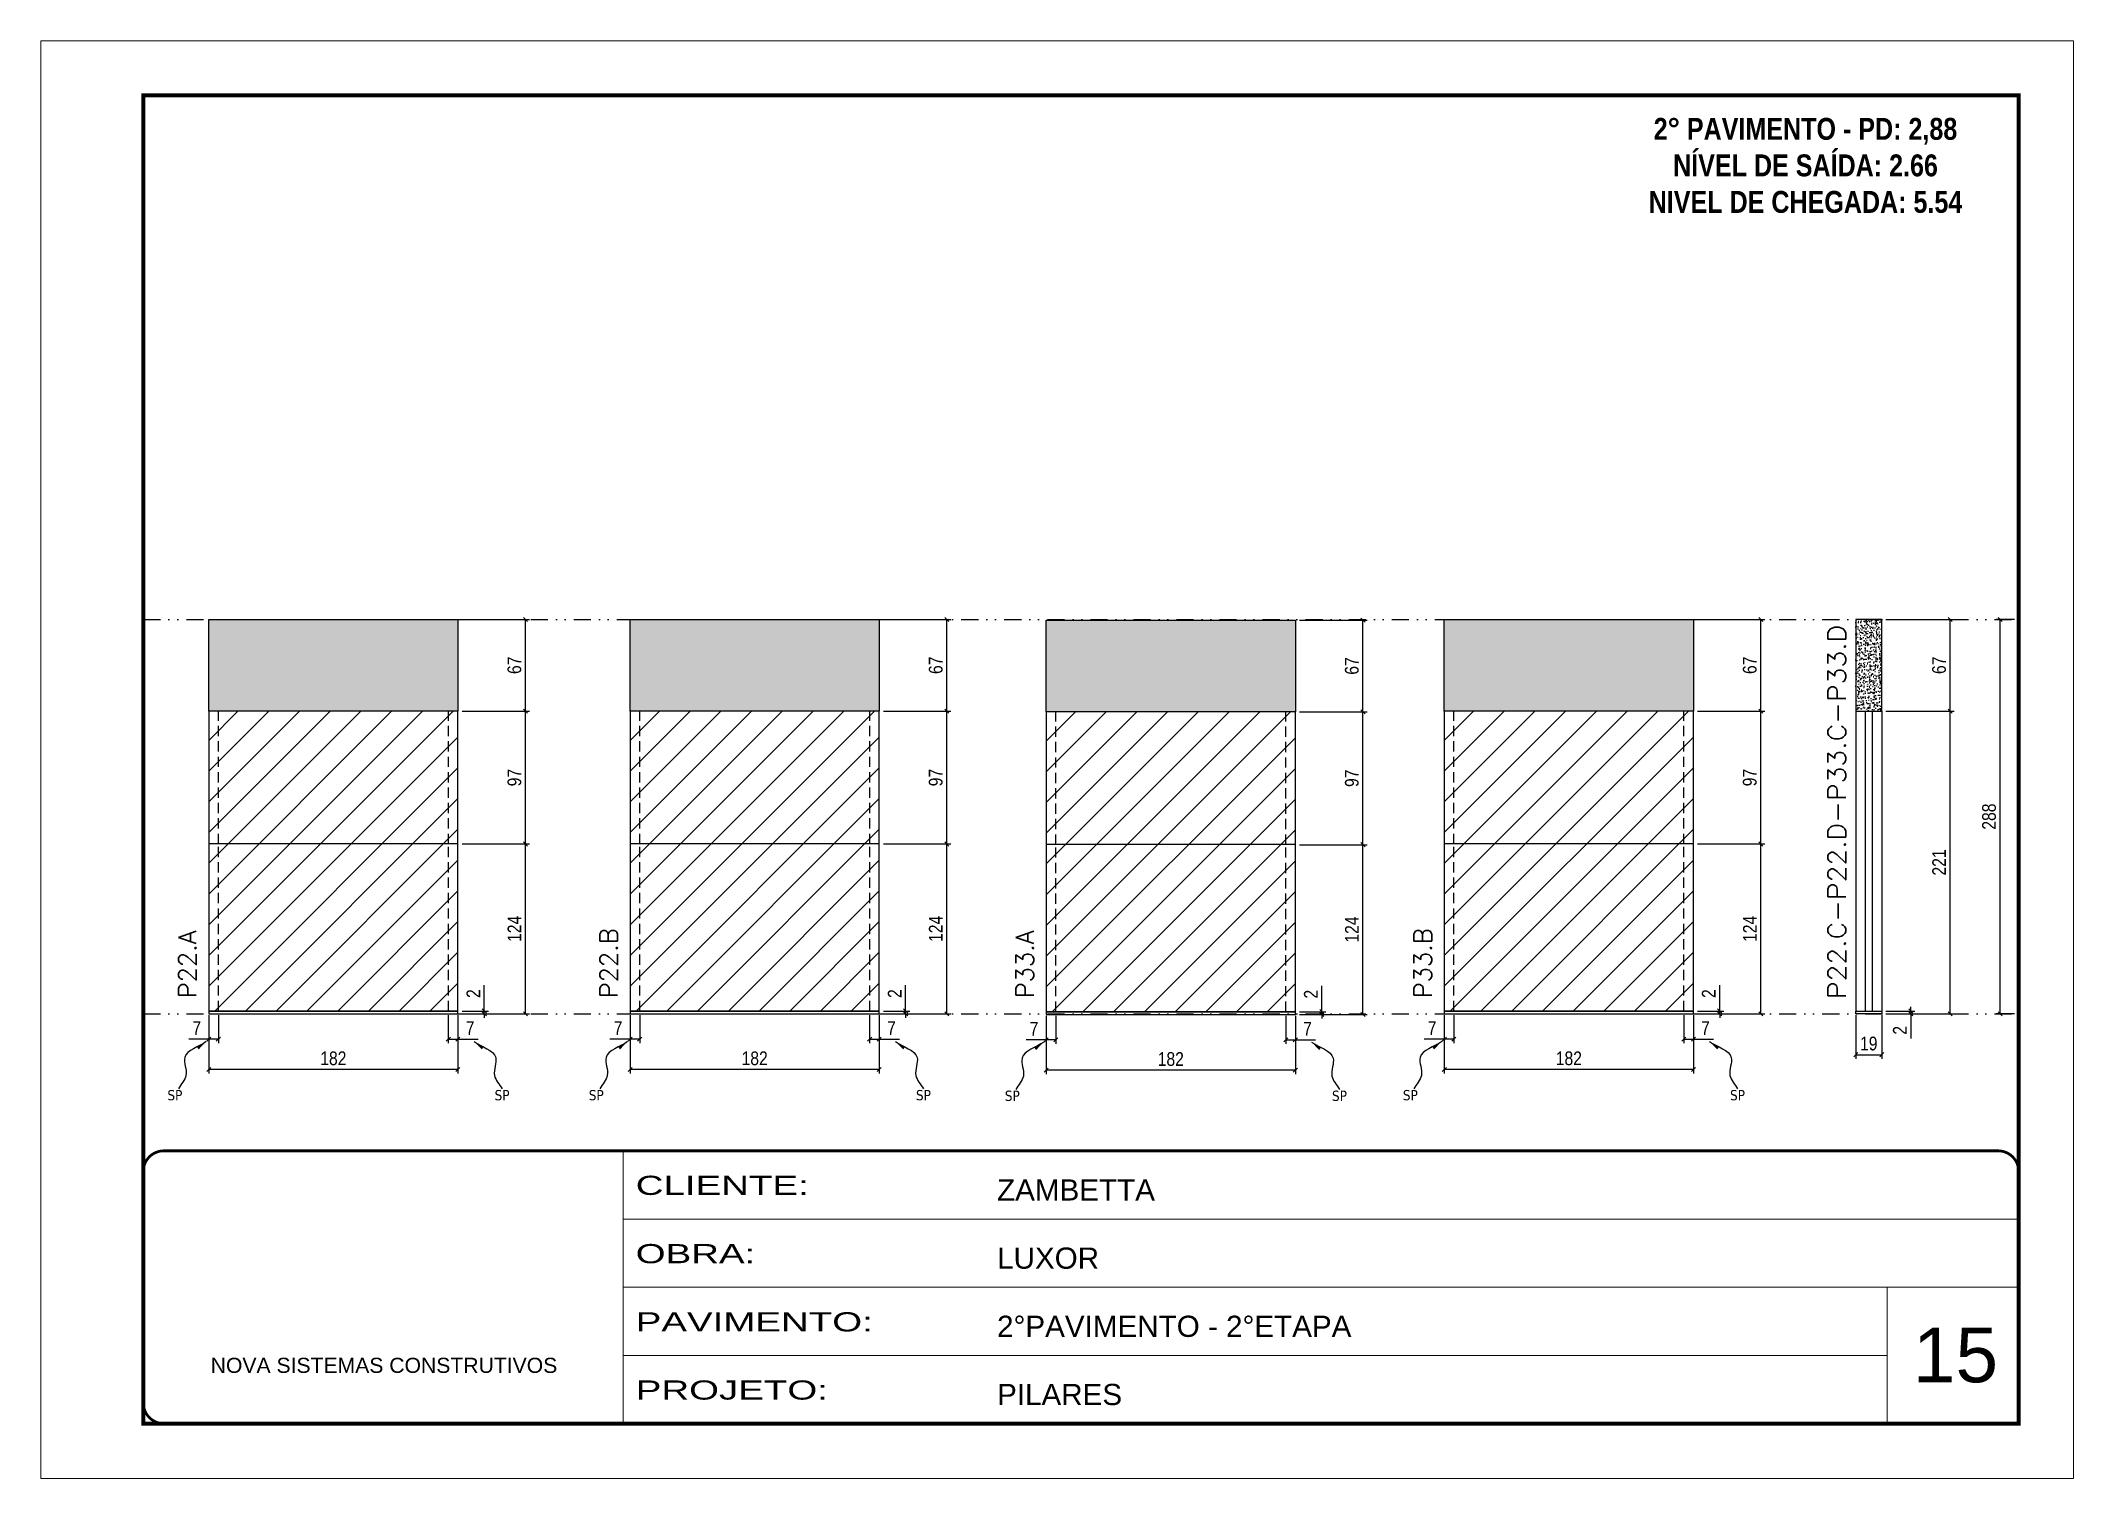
# Model space of a CAD drawing. Extents: x 14400 to 20667, y -21631 to 6985.
# Drawn here: x 17597 to 19082, y 2489 to 3539 of the extents above; entities that cross this region are included whole.
import ezdxf

# ---------------------------------------------------------------- set-up
doc = ezdxf.new("R2010")
doc.units = 0
for name, pattern in [('CONTINUO', [0]), ('DASHED', [0.75, 0.5, -0.25]), ('DIVIDE2', [0.625, 0.25, -0.125, 0, -0.125, 0, -0.125]), ('HIDDEN', [0.375, 0.25, -0.125])]:
    doc.linetypes.add(name, pattern=pattern)
for name, color, linetype, lineweight in [('CARIMBO', 255, 'Continuous', 9), ('Folhas', 255, 'Continuous', 9), ('Hachura', 251, 'Continuous', 9), ('SARRAFO DE PRESSAO', 251, 'DASHED', 9), ('Texto Seção', 7, 'Continuous', 15)]:
    doc.layers.add(name, color=color, linetype=linetype, lineweight=lineweight)
for name, color, linetype in [('COTA', 241, 'Continuous'), ('NOMENCLATURA', 7, 'Continuous'), ('Nível', 160, 'Continuous'), ('Painéis', 200, 'Continuous'), ('SARR_2.2x7', 40, 'Continuous'), ('texto', 7, 'Continuous')]:
    doc.layers.add(name, color=color, linetype=linetype)
doc.styles.add('ARIAL', font='arial.ttf')
doc.styles.add('COTA TECNICA', font='techl___.ttf', dxfattribs={"height": 10})
doc.styles.add('COTA TECNICA-50', font='techl___.ttf', dxfattribs={"height": 10})
doc.styles.add('REGUA-120', font='ROMANS.shx', dxfattribs={"height": 15})
doc.styles.add('ROMANC', font='techb___.ttf', dxfattribs={"height": 2.5})
doc.styles.get("Standard").update_dxf_attribs({"font": 'arial.ttf'})
doc.styles.add('Tecnologia', font='')
doc.styles.get('Tecnologia').set_extended_font_data('Forgotten Futurist')
doc.dimstyles.new('COTA PAINEL-50', dxfattribs={"dimtxt": 10, "dimasz": 3, "dimexe": 3, "dimexo": 3, "dimgap": 3, "dimtad": 1, "dimdec": 1, "dimzin": 12, "dimdsep": 46, "dimtxsty": 'COTA TECNICA-50', "dimblk1": 'OBLIQUE', "dimblk2": 'OBLIQUE', "dimsah": 1, "dimcen": 0.9, "dimclrd": 4, "dimclre": 4, "dimclrt": 240, "dimadec": 1, "dimazin": 3, "dimtfac": 1, "dimtdec": 1, "dimtmove": 0, "dimatfit": 3, "dimfxl": 1, "dimtolj": 1, "dimtzin": 12, "dimarcsym": 0})
doc.dimstyles.new('PAINEL', dxfattribs={"dimtxt": 10, "dimasz": 3, "dimexe": 3, "dimexo": 3, "dimgap": 3, "dimtad": 1, "dimdec": 1, "dimzin": 12, "dimdsep": 46, "dimtxsty": 'COTA TECNICA', "dimblk1": 'OBLIQUE', "dimblk2": 'OBLIQUE', "dimsah": 1, "dimcen": 0.9, "dimclrd": 4, "dimclre": 4, "dimclrt": 240, "dimadec": 1, "dimazin": 3, "dimtfac": 1, "dimtdec": 1, "dimtmove": 0, "dimatfit": 3, "dimfxl": 1, "dimtolj": 1, "dimtzin": 12, "dimarcsym": 0})
doc.dimstyles.get("Standard").update_dxf_attribs({"dimtxt": 0.18, "dimasz": 0.18, "dimexe": 0.18, "dimexo": 0.0625, "dimgap": 0.09, "dimtad": 0, "dimtih": 1, "dimtoh": 1, "dimdec": 4, "dimzin": 0, "dimdsep": 46, "dimtxsty": 'Standard', "dimcen": 0.09, "dimadec": 0, "dimazin": 0, "dimtfac": 1, "dimtdec": 4, "dimtofl": 0, "dimtmove": 0, "dimatfit": 3, "dimfxl": 1, "dimtolj": 1, "dimtzin": 0, "dimarcsym": 0})

msp = doc.modelspace()

# ---------------------------------------------------------------- texts
at = {"layer": 'CARIMBO', "style": 'ARIAL'}
msp.add_text('15', height=40, dxfattribs=at).set_placement((18964.83, 2559.15))
at = {"layer": 'NOMENCLATURA', "color": 2, "insert": (18886.29, 3482.59), "char_height": 16, "attachment_point": 2, "style": 'ROMANC'}
msp.add_mtext_dynamic_manual_height_columns('2° PAVIMENTO - PD: 2,88\\PNÍVEL DE SAÍDA: 2.66\\PNIVEL DE CHEGADA: 5.54', width=432.3511, gutter_width=1, heights=[0], dxfattribs=at)
at = {"layer": 'texto', "color": 0, "char_height": 7.5, "attachment_point": 5}
for insert in [(17695.04, 2768.79), (17934.07, 2768.79), (18002.86, 2768.79), (18241.89, 2768.79), (18306.82, 2768.33), (18545.84, 2768.33), (18597.6, 2768.79), (18836.62, 2768.79)]:
    msp.add_mtext('{\\fTahoma|b0|i0|c0|p34;\\C4;SP}', dxfattribs=dict(at, insert=insert))
at = {"layer": 'Texto Seção', "style": 'REGUA-120', "width": 1.1}
msp.add_text('P22.C-P22.D-P33.C-P33.D', height=13, rotation=90, dxfattribs=at).set_placement((18915.71, 2839.05))
at = {"layer": 'Texto Seção', "char_height": 13, "width": 285.3299, "attachment_point": 7, "rotation": 90, "style": 'REGUA-120'}
for s, insert in [('\\pt26;P22.A', (17710.67, 2839.54)), ('\\pt26;P22.B', (18018.49, 2839.54)), ('\\pt26;P33.A', (18322.45, 2839.54)), ('\\pt26;P33.B', (18613.23, 2839.54))]:
    msp.add_mtext(s, dxfattribs=dict(at, insert=insert))

# ---------------------------------------------------------------- blocks, each defined once
blk = doc.blocks.new('9999999999')
at = {"color": 30, "linetype": 'CONTINUO'}
for p, q in [((98564.6, 34230.2), (98564.6, 34429.4)), ((98564.6, 34379.6), (99584, 34379.6)), ((98564.6, 34329.8), (99488, 34329.8)), ((99584, 34329.8), (99488, 34329.8)), ((99488, 34329.8), (99488, 34230.2)), ((98564.6, 34280), (99488, 34280))]:
    blk.add_line(p, q, dxfattribs=at)
at = {"color": 30, "linetype": 'CONTINUO', "const_width": 2}
blk.add_lwpolyline([(99584, 34230.2), (99584, 34414.4, 0.414214), (99569, 34429.4), (98229, 34429.4, 0.414214), (98214, 34414.4), (98214, 34245.2, 0.414214), (98229, 34230.2), (99584, 34230.2)], format="xyb", dxfattribs=at)
at = {"layer": 'Folhas'}
blk.add_lwpolyline([(98139, 34190.2), (99624, 34190.2), (99624, 35240.2), (98139, 35240.2)], close=True, dxfattribs=at)
at = {"layer": 'Folhas', "color": 30, "const_width": 3}
blk.add_lwpolyline([(98214, 34230.2), (99584, 34230.2), (99584, 35200.2), (98214, 35200.2)], close=True, dxfattribs=at)
at = {"color": 7, "linetype": 'Continuous', "ltscale": 5, "style": 'ARIAL'}
for s, height, p in [('ZAMBETTA', 15.48, (98837.7, 34393.1)), ('LUXOR', 15.48, (98837.7, 34343.3)), ('2°PAVIMENTO - 2°ETAPA', 15.483, (98837.7, 34293.5)), ('NOVA SISTEMAS CONSTRUTIVOS', 11.059, (98263.2, 34267.2)), ('PILARES', 15.48, (98837.7, 34243.7))]:
    blk.add_text(s, height=height, dxfattribs=at).set_placement(p)
at = {"layer": 'Folhas', "color": 7, "style": 'Tecnologia', "width": 1.5}
for s, p in [('CLIENTE:', (98573.7, 34397.2)), ('OBRA:', (98573.7, 34347.3)), ('PAVIMENTO:', (98573.7, 34297.5)), ('PROJETO:', (98573.7, 34247.7))]:
    blk.add_text(s, height=14, dxfattribs=at).set_placement(p)
blk = doc.blocks.new('_Oblique')
at = {"color": 0, "linetype": 'ByBlock', "lineweight": -2}
blk.add_line((-0.5, -0.5), (0.5, 0.5), dxfattribs=at)
blk = doc.blocks.new('*D1033')
at = {"layer": 'COTA', "color": 4, "lineweight": -2, "transparency": 16777216}
for p, q in [((19039, 3116.3), (19025.5, 3116.3)), ((19028.5, 2828.3), (19028.5, 3116.3)), ((19039, 2828.3), (19025.5, 2828.3))]:
    blk.add_line(p, q, dxfattribs=at)
at = {"layer": 'Defpoints', "color": 0, "transparency": 16777216}
for p in [(19028.5, 3116.3), (19042, 3116.3), (19042, 2828.3)]:
    blk.add_point(p, dxfattribs=at)
at = {"layer": 'COTA', "color": 4, "lineweight": -2, "transparency": 16777216, "xscale": 3, "yscale": 3, "zscale": 3}
for p, rotation in [((19028.5, 3116.3), 90), ((19028.5, 2828.3), 270)]:
    blk.add_blockref('_Oblique', p, dxfattribs=dict(at, rotation=rotation))
at = {"layer": 'COTA', "color": 240, "transparency": 16777216, "insert": (19020.4, 2972.3), "char_height": 10, "attachment_point": 5, "rotation": 90, "style": 'COTA TECNICA'}
blk.add_mtext('\\A1;288', dxfattribs=at)
blk = doc.blocks.new('*D1143')
at = {"layer": 'COTA', "color": 4, "lineweight": -2, "transparency": 16777216}
for p, q in [((17719.8, 2827.3), (17719.8, 2784.6)), ((17901.8, 2827.3), (17901.8, 2784.6)), ((17901.8, 2787.6), (17719.8, 2787.6))]:
    blk.add_line(p, q, dxfattribs=at)
at = {"layer": 'Defpoints', "color": 0, "transparency": 16777216}
for p in [(17719.8, 2830.3), (17901.8, 2830.3), (17719.8, 2787.6)]:
    blk.add_point(p, dxfattribs=at)
at = {"layer": 'COTA', "color": 4, "lineweight": -2, "transparency": 16777216, "xscale": 3, "yscale": 3, "zscale": 3, "rotation": 180}
blk.add_blockref('_Oblique', (17719.8, 2787.6), dxfattribs=at)
at = {"layer": 'COTA', "color": 4, "lineweight": -2, "transparency": 16777216, "xscale": 3, "yscale": 3, "zscale": 3}
blk.add_blockref('_Oblique', (17901.8, 2787.6), dxfattribs=at)
at = {"layer": 'COTA', "color": 240, "transparency": 16777216, "insert": (17810.8, 2795.7), "char_height": 10, "attachment_point": 5, "style": 'COTA TECNICA'}
blk.add_mtext('\\A1;182', dxfattribs=at)
blk = doc.blocks.new('*D1144')
at = {"layer": 'COTA', "color": 4, "lineweight": -2, "transparency": 16777216}
for p, q in [((17894.8, 2827.3), (17894.8, 2806.8)), ((17901.8, 2825.3), (17901.8, 2806.8)), ((17894.8, 2809.8), (17901.8, 2809.8)), ((17901.8, 2809.8), (17916.6, 2809.8))]:
    blk.add_line(p, q, dxfattribs=at)
at = {"layer": 'Defpoints', "color": 0, "transparency": 16777216}
for p in [(17894.8, 2830.3), (17901.8, 2828.3), (17901.8, 2809.8)]:
    blk.add_point(p, dxfattribs=at)
at = {"layer": 'COTA', "color": 4, "lineweight": -2, "transparency": 16777216, "xscale": 3, "yscale": 3, "zscale": 3, "rotation": 180}
blk.add_blockref('_Oblique', (17894.8, 2809.8), dxfattribs=at)
at = {"layer": 'COTA', "color": 4, "lineweight": -2, "transparency": 16777216, "xscale": 3, "yscale": 3, "zscale": 3}
blk.add_blockref('_Oblique', (17901.8, 2809.8), dxfattribs=at)
at = {"layer": 'COTA', "color": 240, "transparency": 16777216, "insert": (17910.7, 2817.8), "char_height": 10, "attachment_point": 5, "style": 'COTA TECNICA-50'}
blk.add_mtext('\\A1;7', dxfattribs=at)
blk = doc.blocks.new('*D1145')
at = {"layer": 'COTA', "color": 4, "lineweight": -2, "transparency": 16777216}
for p, q in [((17719.8, 2825.3), (17719.8, 2806.8)), ((17726.8, 2827.3), (17726.8, 2806.8)), ((17719.8, 2809.8), (17705.1, 2809.8)), ((17726.8, 2809.8), (17719.8, 2809.8))]:
    blk.add_line(p, q, dxfattribs=at)
at = {"layer": 'Defpoints', "color": 0, "transparency": 16777216}
for p in [(17719.8, 2828.3), (17726.8, 2830.3), (17719.8, 2809.8)]:
    blk.add_point(p, dxfattribs=at)
at = {"layer": 'COTA', "color": 4, "lineweight": -2, "transparency": 16777216, "xscale": 3, "yscale": 3, "zscale": 3, "rotation": 180}
blk.add_blockref('_Oblique', (17719.8, 2809.8), dxfattribs=at)
at = {"layer": 'COTA', "color": 4, "lineweight": -2, "transparency": 16777216, "xscale": 3, "yscale": 3, "zscale": 3}
blk.add_blockref('_Oblique', (17726.8, 2809.8), dxfattribs=at)
at = {"layer": 'COTA', "color": 240, "transparency": 16777216, "insert": (17711, 2817.8), "char_height": 10, "attachment_point": 5, "style": 'COTA TECNICA-50'}
blk.add_mtext('\\A1;7', dxfattribs=at)
blk = doc.blocks.new('*D1147')
at = {"layer": 'COTA', "color": 4, "linetype": 'ByBlock', "lineweight": -2, "transparency": 16777216}
for p, q in [((17904.8, 2952.3), (17954.2, 2952.3)), ((17951.2, 2828.3), (17951.2, 2952.3)), ((17904.8, 2828.3), (17954.2, 2828.3))]:
    blk.add_line(p, q, dxfattribs=at)
at = {"layer": 'Defpoints', "color": 0, "linetype": 'ByBlock', "transparency": 16777216}
for p in [(17901.8, 2952.3), (17951.2, 2952.3), (17901.8, 2828.3)]:
    blk.add_point(p, dxfattribs=at)
at = {"layer": 'COTA', "color": 4, "linetype": 'ByBlock', "lineweight": -2, "transparency": 16777216, "xscale": 3, "yscale": 3, "zscale": 3}
for p, rotation in [((17951.2, 2952.3), 90), ((17951.2, 2828.3), 270)]:
    blk.add_blockref('_Oblique', p, dxfattribs=dict(at, rotation=rotation))
at = {"layer": 'COTA', "color": 240, "linetype": 'ByBlock', "transparency": 16777216, "insert": (17943.1, 2890.3), "char_height": 10, "attachment_point": 5, "rotation": 90, "style": 'COTA TECNICA'}
blk.add_mtext('\\A1;124', dxfattribs=at)
blk = doc.blocks.new('*D1146')
at = {"layer": 'COTA', "color": 4, "lineweight": -2, "transparency": 16777216}
for p, q in [((17921.1, 2830.3), (17921.1, 2849.1)), ((17904.8, 2830.3), (17924.1, 2830.3)), ((17904.8, 2828.3), (17924.1, 2828.3)), ((17921.1, 2828.3), (17921.1, 2830.3)), ((17921.1, 2828.3), (17921.1, 2825.3))]:
    blk.add_line(p, q, dxfattribs=at)
at = {"layer": 'Defpoints', "color": 0, "transparency": 16777216}
for p in [(17901.8, 2830.3), (17901.8, 2828.3), (17921.1, 2828.3)]:
    blk.add_point(p, dxfattribs=at)
at = {"layer": 'COTA', "color": 4, "lineweight": -2, "transparency": 16777216, "xscale": 3, "yscale": 3, "zscale": 3}
for p, rotation in [((17921.1, 2830.3), 270), ((17921.1, 2828.3), 90)]:
    blk.add_blockref('_Oblique', p, dxfattribs=dict(at, rotation=rotation))
at = {"layer": 'COTA', "color": 240, "transparency": 16777216, "insert": (17913.1, 2843), "char_height": 10, "attachment_point": 5, "rotation": 90, "style": 'COTA TECNICA-50'}
blk.add_mtext('\\A1;2', dxfattribs=at)
blk = doc.blocks.new('*D1148')
at = {"layer": 'COTA', "color": 4, "linetype": 'ByBlock', "lineweight": -2, "transparency": 16777216}
for p, q in [((17904.8, 2952.3), (17954.2, 2952.3)), ((17951.2, 2828.3), (17951.2, 2952.3)), ((17904.8, 2828.3), (17954.2, 2828.3))]:
    blk.add_line(p, q, dxfattribs=at)
at = {"layer": 'Defpoints', "color": 0, "linetype": 'ByBlock', "transparency": 16777216}
for p in [(17901.8, 2952.3), (17951.2, 2952.3), (17901.8, 2828.3)]:
    blk.add_point(p, dxfattribs=at)
at = {"layer": 'COTA', "color": 4, "linetype": 'ByBlock', "lineweight": -2, "transparency": 16777216, "xscale": 3, "yscale": 3, "zscale": 3}
for p, rotation in [((17951.2, 2952.3), 90), ((17951.2, 2828.3), 270)]:
    blk.add_blockref('_Oblique', p, dxfattribs=dict(at, rotation=rotation))
at = {"layer": 'COTA', "color": 240, "linetype": 'ByBlock', "transparency": 16777216, "insert": (17943.1, 2890.3), "char_height": 10, "attachment_point": 5, "rotation": 90, "style": 'COTA TECNICA'}
blk.add_mtext('\\A1;124', dxfattribs=at)
blk = doc.blocks.new('*D1149')
at = {"layer": 'COTA', "color": 4, "lineweight": -2, "transparency": 16777216}
for p, q in [((17904.8, 3049.3), (17954.2, 3049.3)), ((17951.2, 2952.3), (17951.2, 3049.3)), ((17904.8, 2952.3), (17954.2, 2952.3))]:
    blk.add_line(p, q, dxfattribs=at)
at = {"layer": 'Defpoints', "color": 0, "transparency": 16777216}
for p in [(17901.8, 3049.3), (17951.2, 3049.3), (17901.8, 2952.3)]:
    blk.add_point(p, dxfattribs=at)
at = {"layer": 'COTA', "color": 4, "lineweight": -2, "transparency": 16777216, "xscale": 3, "yscale": 3, "zscale": 3}
for p, rotation in [((17951.2, 3049.3), 90), ((17951.2, 2952.3), 270)]:
    blk.add_blockref('_Oblique', p, dxfattribs=dict(at, rotation=rotation))
at = {"layer": 'COTA', "color": 240, "transparency": 16777216, "insert": (17943.1, 3000.8), "char_height": 10, "attachment_point": 5, "rotation": 90, "style": 'COTA TECNICA'}
blk.add_mtext('\\A1;97', dxfattribs=at)
blk = doc.blocks.new('*D1150')
at = {"layer": 'COTA', "color": 4, "lineweight": -2, "transparency": 16777216}
for p, q in [((17904.8, 3116.3), (17954.2, 3116.3)), ((17951.2, 3049.3), (17951.2, 3116.3)), ((17904.8, 3049.3), (17954.2, 3049.3))]:
    blk.add_line(p, q, dxfattribs=at)
at = {"layer": 'Defpoints', "color": 0, "transparency": 16777216}
for p in [(17901.8, 3116.3), (17951.2, 3116.3), (17901.8, 3049.3)]:
    blk.add_point(p, dxfattribs=at)
at = {"layer": 'COTA', "color": 4, "lineweight": -2, "transparency": 16777216, "xscale": 3, "yscale": 3, "zscale": 3}
for p, rotation in [((17951.2, 3116.3), 90), ((17951.2, 3049.3), 270)]:
    blk.add_blockref('_Oblique', p, dxfattribs=dict(at, rotation=rotation))
at = {"layer": 'COTA', "color": 240, "transparency": 16777216, "insert": (17943.1, 3082.8), "char_height": 10, "attachment_point": 5, "rotation": 90, "style": 'COTA TECNICA'}
blk.add_mtext('\\A1;67', dxfattribs=at)
blk = doc.blocks.new('*D1151')
at = {"layer": 'COTA', "color": 4, "lineweight": -2, "transparency": 16777216}
for p, q in [((18027.6, 2827.3), (18027.6, 2784.6)), ((18209.6, 2827.3), (18209.6, 2784.6)), ((18209.6, 2787.6), (18027.6, 2787.6))]:
    blk.add_line(p, q, dxfattribs=at)
at = {"layer": 'Defpoints', "color": 0, "transparency": 16777216}
for p in [(18027.6, 2830.3), (18209.6, 2830.3), (18027.6, 2787.6)]:
    blk.add_point(p, dxfattribs=at)
at = {"layer": 'COTA', "color": 4, "lineweight": -2, "transparency": 16777216, "xscale": 3, "yscale": 3, "zscale": 3, "rotation": 180}
blk.add_blockref('_Oblique', (18027.6, 2787.6), dxfattribs=at)
at = {"layer": 'COTA', "color": 4, "lineweight": -2, "transparency": 16777216, "xscale": 3, "yscale": 3, "zscale": 3}
blk.add_blockref('_Oblique', (18209.6, 2787.6), dxfattribs=at)
at = {"layer": 'COTA', "color": 240, "transparency": 16777216, "insert": (18118.6, 2795.7), "char_height": 10, "attachment_point": 5, "style": 'COTA TECNICA'}
blk.add_mtext('\\A1;182', dxfattribs=at)
blk = doc.blocks.new('*D1152')
at = {"layer": 'COTA', "color": 4, "lineweight": -2, "transparency": 16777216}
for p, q in [((18202.6, 2827.3), (18202.6, 2806.8)), ((18209.6, 2825.3), (18209.6, 2806.8)), ((18202.6, 2809.8), (18209.6, 2809.8)), ((18209.6, 2809.8), (18224.4, 2809.8))]:
    blk.add_line(p, q, dxfattribs=at)
at = {"layer": 'Defpoints', "color": 0, "transparency": 16777216}
for p in [(18202.6, 2830.3), (18209.6, 2828.3), (18209.6, 2809.8)]:
    blk.add_point(p, dxfattribs=at)
at = {"layer": 'COTA', "color": 4, "lineweight": -2, "transparency": 16777216, "xscale": 3, "yscale": 3, "zscale": 3, "rotation": 180}
blk.add_blockref('_Oblique', (18202.6, 2809.8), dxfattribs=at)
at = {"layer": 'COTA', "color": 4, "lineweight": -2, "transparency": 16777216, "xscale": 3, "yscale": 3, "zscale": 3}
blk.add_blockref('_Oblique', (18209.6, 2809.8), dxfattribs=at)
at = {"layer": 'COTA', "color": 240, "transparency": 16777216, "insert": (18218.5, 2817.8), "char_height": 10, "attachment_point": 5, "style": 'COTA TECNICA-50'}
blk.add_mtext('\\A1;7', dxfattribs=at)
blk = doc.blocks.new('*D1153')
at = {"layer": 'COTA', "color": 4, "lineweight": -2, "transparency": 16777216}
for p, q in [((18027.6, 2825.3), (18027.6, 2806.8)), ((18034.6, 2827.3), (18034.6, 2806.8)), ((18027.6, 2809.8), (18012.9, 2809.8)), ((18034.6, 2809.8), (18027.6, 2809.8))]:
    blk.add_line(p, q, dxfattribs=at)
at = {"layer": 'Defpoints', "color": 0, "transparency": 16777216}
for p in [(18027.6, 2828.3), (18034.6, 2830.3), (18027.6, 2809.8)]:
    blk.add_point(p, dxfattribs=at)
at = {"layer": 'COTA', "color": 4, "lineweight": -2, "transparency": 16777216, "xscale": 3, "yscale": 3, "zscale": 3, "rotation": 180}
blk.add_blockref('_Oblique', (18027.6, 2809.8), dxfattribs=at)
at = {"layer": 'COTA', "color": 4, "lineweight": -2, "transparency": 16777216, "xscale": 3, "yscale": 3, "zscale": 3}
blk.add_blockref('_Oblique', (18034.6, 2809.8), dxfattribs=at)
at = {"layer": 'COTA', "color": 240, "transparency": 16777216, "insert": (18018.8, 2817.8), "char_height": 10, "attachment_point": 5, "style": 'COTA TECNICA-50'}
blk.add_mtext('\\A1;7', dxfattribs=at)
blk = doc.blocks.new('*D1155')
at = {"layer": 'COTA', "color": 4, "linetype": 'ByBlock', "lineweight": -2, "transparency": 16777216}
for p, q in [((18212.6, 2952.3), (18262, 2952.3)), ((18259, 2828.3), (18259, 2952.3)), ((18212.6, 2828.3), (18262, 2828.3))]:
    blk.add_line(p, q, dxfattribs=at)
at = {"layer": 'Defpoints', "color": 0, "linetype": 'ByBlock', "transparency": 16777216}
for p in [(18209.6, 2952.3), (18259, 2952.3), (18209.6, 2828.3)]:
    blk.add_point(p, dxfattribs=at)
at = {"layer": 'COTA', "color": 4, "linetype": 'ByBlock', "lineweight": -2, "transparency": 16777216, "xscale": 3, "yscale": 3, "zscale": 3}
for p, rotation in [((18259, 2952.3), 90), ((18259, 2828.3), 270)]:
    blk.add_blockref('_Oblique', p, dxfattribs=dict(at, rotation=rotation))
at = {"layer": 'COTA', "color": 240, "linetype": 'ByBlock', "transparency": 16777216, "insert": (18250.9, 2890.3), "char_height": 10, "attachment_point": 5, "rotation": 90, "style": 'COTA TECNICA'}
blk.add_mtext('\\A1;124', dxfattribs=at)
blk = doc.blocks.new('*D1154')
at = {"layer": 'COTA', "color": 4, "lineweight": -2, "transparency": 16777216}
for p, q in [((18228.9, 2830.3), (18228.9, 2849.1)), ((18212.6, 2830.3), (18231.9, 2830.3)), ((18212.6, 2828.3), (18231.9, 2828.3)), ((18228.9, 2828.3), (18228.9, 2830.3)), ((18228.9, 2828.3), (18228.9, 2825.3))]:
    blk.add_line(p, q, dxfattribs=at)
at = {"layer": 'Defpoints', "color": 0, "transparency": 16777216}
for p in [(18209.6, 2830.3), (18209.6, 2828.3), (18228.9, 2828.3)]:
    blk.add_point(p, dxfattribs=at)
at = {"layer": 'COTA', "color": 4, "lineweight": -2, "transparency": 16777216, "xscale": 3, "yscale": 3, "zscale": 3}
for p, rotation in [((18228.9, 2830.3), 270), ((18228.9, 2828.3), 90)]:
    blk.add_blockref('_Oblique', p, dxfattribs=dict(at, rotation=rotation))
at = {"layer": 'COTA', "color": 240, "transparency": 16777216, "insert": (18220.9, 2843), "char_height": 10, "attachment_point": 5, "rotation": 90, "style": 'COTA TECNICA-50'}
blk.add_mtext('\\A1;2', dxfattribs=at)
blk = doc.blocks.new('*D1156')
at = {"layer": 'COTA', "color": 4, "linetype": 'ByBlock', "lineweight": -2, "transparency": 16777216}
for p, q in [((18212.6, 2952.3), (18262, 2952.3)), ((18259, 2828.3), (18259, 2952.3)), ((18212.6, 2828.3), (18262, 2828.3))]:
    blk.add_line(p, q, dxfattribs=at)
at = {"layer": 'Defpoints', "color": 0, "linetype": 'ByBlock', "transparency": 16777216}
for p in [(18209.6, 2952.3), (18259, 2952.3), (18209.6, 2828.3)]:
    blk.add_point(p, dxfattribs=at)
at = {"layer": 'COTA', "color": 4, "linetype": 'ByBlock', "lineweight": -2, "transparency": 16777216, "xscale": 3, "yscale": 3, "zscale": 3}
for p, rotation in [((18259, 2952.3), 90), ((18259, 2828.3), 270)]:
    blk.add_blockref('_Oblique', p, dxfattribs=dict(at, rotation=rotation))
at = {"layer": 'COTA', "color": 240, "linetype": 'ByBlock', "transparency": 16777216, "insert": (18250.9, 2890.3), "char_height": 10, "attachment_point": 5, "rotation": 90, "style": 'COTA TECNICA'}
blk.add_mtext('\\A1;124', dxfattribs=at)
blk = doc.blocks.new('*D1157')
at = {"layer": 'COTA', "color": 4, "lineweight": -2, "transparency": 16777216}
for p, q in [((18212.6, 3049.3), (18262, 3049.3)), ((18259, 2952.3), (18259, 3049.3)), ((18212.6, 2952.3), (18262, 2952.3))]:
    blk.add_line(p, q, dxfattribs=at)
at = {"layer": 'Defpoints', "color": 0, "transparency": 16777216}
for p in [(18209.6, 3049.3), (18259, 3049.3), (18209.6, 2952.3)]:
    blk.add_point(p, dxfattribs=at)
at = {"layer": 'COTA', "color": 4, "lineweight": -2, "transparency": 16777216, "xscale": 3, "yscale": 3, "zscale": 3}
for p, rotation in [((18259, 3049.3), 90), ((18259, 2952.3), 270)]:
    blk.add_blockref('_Oblique', p, dxfattribs=dict(at, rotation=rotation))
at = {"layer": 'COTA', "color": 240, "transparency": 16777216, "insert": (18250.9, 3000.8), "char_height": 10, "attachment_point": 5, "rotation": 90, "style": 'COTA TECNICA'}
blk.add_mtext('\\A1;97', dxfattribs=at)
blk = doc.blocks.new('*D1158')
at = {"layer": 'COTA', "color": 4, "lineweight": -2, "transparency": 16777216}
for p, q in [((18212.6, 3116.3), (18262, 3116.3)), ((18259, 3049.3), (18259, 3116.3)), ((18212.6, 3049.3), (18262, 3049.3))]:
    blk.add_line(p, q, dxfattribs=at)
at = {"layer": 'Defpoints', "color": 0, "transparency": 16777216}
for p in [(18209.6, 3116.3), (18259, 3116.3), (18209.6, 3049.3)]:
    blk.add_point(p, dxfattribs=at)
at = {"layer": 'COTA', "color": 4, "lineweight": -2, "transparency": 16777216, "xscale": 3, "yscale": 3, "zscale": 3}
for p, rotation in [((18259, 3116.3), 90), ((18259, 3049.3), 270)]:
    blk.add_blockref('_Oblique', p, dxfattribs=dict(at, rotation=rotation))
at = {"layer": 'COTA', "color": 240, "transparency": 16777216, "insert": (18250.9, 3082.8), "char_height": 10, "attachment_point": 5, "rotation": 90, "style": 'COTA TECNICA'}
blk.add_mtext('\\A1;67', dxfattribs=at)
blk = doc.blocks.new('*D1159')
at = {"layer": 'COTA', "color": 4, "lineweight": -2, "transparency": 16777216}
for p, q in [((18331.6, 2826.8), (18331.6, 2784.1)), ((18513.6, 2826.8), (18513.6, 2784.1)), ((18513.6, 2787.1), (18331.6, 2787.1))]:
    blk.add_line(p, q, dxfattribs=at)
at = {"layer": 'Defpoints', "color": 0, "transparency": 16777216}
for p in [(18331.6, 2829.8), (18513.6, 2829.8), (18331.6, 2787.1)]:
    blk.add_point(p, dxfattribs=at)
at = {"layer": 'COTA', "color": 4, "lineweight": -2, "transparency": 16777216, "xscale": 3, "yscale": 3, "zscale": 3, "rotation": 180}
blk.add_blockref('_Oblique', (18331.6, 2787.1), dxfattribs=at)
at = {"layer": 'COTA', "color": 4, "lineweight": -2, "transparency": 16777216, "xscale": 3, "yscale": 3, "zscale": 3}
blk.add_blockref('_Oblique', (18513.6, 2787.1), dxfattribs=at)
at = {"layer": 'COTA', "color": 240, "transparency": 16777216, "insert": (18422.6, 2795.2), "char_height": 10, "attachment_point": 5, "style": 'COTA TECNICA'}
blk.add_mtext('\\A1;182', dxfattribs=at)
blk = doc.blocks.new('*D1160')
at = {"layer": 'COTA', "color": 4, "lineweight": -2, "transparency": 16777216}
for p, q in [((18506.6, 2826.8), (18506.6, 2806.3)), ((18513.6, 2824.8), (18513.6, 2806.3)), ((18506.6, 2809.3), (18513.6, 2809.3)), ((18513.6, 2809.3), (18528.3, 2809.3))]:
    blk.add_line(p, q, dxfattribs=at)
at = {"layer": 'Defpoints', "color": 0, "transparency": 16777216}
for p in [(18506.6, 2829.8), (18513.6, 2827.8), (18513.6, 2809.3)]:
    blk.add_point(p, dxfattribs=at)
at = {"layer": 'COTA', "color": 4, "lineweight": -2, "transparency": 16777216, "xscale": 3, "yscale": 3, "zscale": 3, "rotation": 180}
blk.add_blockref('_Oblique', (18506.6, 2809.3), dxfattribs=at)
at = {"layer": 'COTA', "color": 4, "lineweight": -2, "transparency": 16777216, "xscale": 3, "yscale": 3, "zscale": 3}
blk.add_blockref('_Oblique', (18513.6, 2809.3), dxfattribs=at)
at = {"layer": 'COTA', "color": 240, "transparency": 16777216, "insert": (18522.5, 2817.4), "char_height": 10, "attachment_point": 5, "style": 'COTA TECNICA-50'}
blk.add_mtext('\\A1;7', dxfattribs=at)
blk = doc.blocks.new('*D1161')
at = {"layer": 'COTA', "color": 4, "lineweight": -2, "transparency": 16777216}
for p, q in [((18331.6, 2824.8), (18331.6, 2806.3)), ((18338.6, 2826.8), (18338.6, 2806.3)), ((18331.6, 2809.3), (18316.9, 2809.3)), ((18338.6, 2809.3), (18331.6, 2809.3))]:
    blk.add_line(p, q, dxfattribs=at)
at = {"layer": 'Defpoints', "color": 0, "transparency": 16777216}
for p in [(18331.6, 2827.8), (18338.6, 2829.8), (18331.6, 2809.3)]:
    blk.add_point(p, dxfattribs=at)
at = {"layer": 'COTA', "color": 4, "lineweight": -2, "transparency": 16777216, "xscale": 3, "yscale": 3, "zscale": 3, "rotation": 180}
blk.add_blockref('_Oblique', (18331.6, 2809.3), dxfattribs=at)
at = {"layer": 'COTA', "color": 4, "lineweight": -2, "transparency": 16777216, "xscale": 3, "yscale": 3, "zscale": 3}
blk.add_blockref('_Oblique', (18338.6, 2809.3), dxfattribs=at)
at = {"layer": 'COTA', "color": 240, "transparency": 16777216, "insert": (18322.7, 2817.4), "char_height": 10, "attachment_point": 5, "style": 'COTA TECNICA-50'}
blk.add_mtext('\\A1;7', dxfattribs=at)
blk = doc.blocks.new('*D1163')
at = {"layer": 'COTA', "color": 4, "linetype": 'ByBlock', "lineweight": -2, "transparency": 16777216}
for p, q in [((18516.6, 2951.8), (18566, 2951.8)), ((18563, 2827.8), (18563, 2951.8)), ((18516.6, 2827.8), (18566, 2827.8))]:
    blk.add_line(p, q, dxfattribs=at)
at = {"layer": 'Defpoints', "color": 0, "linetype": 'ByBlock', "transparency": 16777216}
for p in [(18513.6, 2951.8), (18563, 2951.8), (18513.6, 2827.8)]:
    blk.add_point(p, dxfattribs=at)
at = {"layer": 'COTA', "color": 4, "linetype": 'ByBlock', "lineweight": -2, "transparency": 16777216, "xscale": 3, "yscale": 3, "zscale": 3}
for p, rotation in [((18563, 2951.8), 90), ((18563, 2827.8), 270)]:
    blk.add_blockref('_Oblique', p, dxfattribs=dict(at, rotation=rotation))
at = {"layer": 'COTA', "color": 240, "linetype": 'ByBlock', "transparency": 16777216, "insert": (18554.9, 2889.8), "char_height": 10, "attachment_point": 5, "rotation": 90, "style": 'COTA TECNICA'}
blk.add_mtext('\\A1;124', dxfattribs=at)
blk = doc.blocks.new('*D1162')
at = {"layer": 'COTA', "color": 4, "lineweight": -2, "transparency": 16777216}
for p, q in [((18532.9, 2829.8), (18532.9, 2848.6)), ((18516.6, 2829.8), (18535.9, 2829.8)), ((18516.6, 2827.8), (18535.9, 2827.8)), ((18532.9, 2827.8), (18532.9, 2829.8)), ((18532.9, 2827.8), (18532.9, 2824.8))]:
    blk.add_line(p, q, dxfattribs=at)
at = {"layer": 'Defpoints', "color": 0, "transparency": 16777216}
for p in [(18513.6, 2829.8), (18513.6, 2827.8), (18532.9, 2827.8)]:
    blk.add_point(p, dxfattribs=at)
at = {"layer": 'COTA', "color": 4, "lineweight": -2, "transparency": 16777216, "xscale": 3, "yscale": 3, "zscale": 3}
for p, rotation in [((18532.9, 2829.8), 270), ((18532.9, 2827.8), 90)]:
    blk.add_blockref('_Oblique', p, dxfattribs=dict(at, rotation=rotation))
at = {"layer": 'COTA', "color": 240, "transparency": 16777216, "insert": (18524.9, 2842.6), "char_height": 10, "attachment_point": 5, "rotation": 90, "style": 'COTA TECNICA-50'}
blk.add_mtext('\\A1;2', dxfattribs=at)
blk = doc.blocks.new('*D1164')
at = {"layer": 'COTA', "color": 4, "linetype": 'ByBlock', "lineweight": -2, "transparency": 16777216}
for p, q in [((18516.6, 2951.8), (18566, 2951.8)), ((18563, 2827.8), (18563, 2951.8)), ((18516.6, 2827.8), (18566, 2827.8))]:
    blk.add_line(p, q, dxfattribs=at)
at = {"layer": 'Defpoints', "color": 0, "linetype": 'ByBlock', "transparency": 16777216}
for p in [(18513.6, 2951.8), (18563, 2951.8), (18513.6, 2827.8)]:
    blk.add_point(p, dxfattribs=at)
at = {"layer": 'COTA', "color": 4, "linetype": 'ByBlock', "lineweight": -2, "transparency": 16777216, "xscale": 3, "yscale": 3, "zscale": 3}
for p, rotation in [((18563, 2951.8), 90), ((18563, 2827.8), 270)]:
    blk.add_blockref('_Oblique', p, dxfattribs=dict(at, rotation=rotation))
at = {"layer": 'COTA', "color": 240, "linetype": 'ByBlock', "transparency": 16777216, "insert": (18554.9, 2889.8), "char_height": 10, "attachment_point": 5, "rotation": 90, "style": 'COTA TECNICA'}
blk.add_mtext('\\A1;124', dxfattribs=at)
blk = doc.blocks.new('*D1165')
at = {"layer": 'COTA', "color": 4, "lineweight": -2, "transparency": 16777216}
for p, q in [((18516.6, 3048.8), (18566, 3048.8)), ((18563, 2951.8), (18563, 3048.8)), ((18516.6, 2951.8), (18566, 2951.8))]:
    blk.add_line(p, q, dxfattribs=at)
at = {"layer": 'Defpoints', "color": 0, "transparency": 16777216}
for p in [(18513.6, 3048.8), (18563, 3048.8), (18513.6, 2951.8)]:
    blk.add_point(p, dxfattribs=at)
at = {"layer": 'COTA', "color": 4, "lineweight": -2, "transparency": 16777216, "xscale": 3, "yscale": 3, "zscale": 3}
for p, rotation in [((18563, 3048.8), 90), ((18563, 2951.8), 270)]:
    blk.add_blockref('_Oblique', p, dxfattribs=dict(at, rotation=rotation))
at = {"layer": 'COTA', "color": 240, "transparency": 16777216, "insert": (18554.9, 3000.3), "char_height": 10, "attachment_point": 5, "rotation": 90, "style": 'COTA TECNICA'}
blk.add_mtext('\\A1;97', dxfattribs=at)
blk = doc.blocks.new('*D1166')
at = {"layer": 'COTA', "color": 4, "lineweight": -2, "transparency": 16777216}
for p, q in [((18516.6, 3115.8), (18566, 3115.8)), ((18563, 3048.8), (18563, 3115.8)), ((18516.6, 3048.8), (18566, 3048.8))]:
    blk.add_line(p, q, dxfattribs=at)
at = {"layer": 'Defpoints', "color": 0, "transparency": 16777216}
for p in [(18513.6, 3115.8), (18563, 3115.8), (18513.6, 3048.8)]:
    blk.add_point(p, dxfattribs=at)
at = {"layer": 'COTA', "color": 4, "lineweight": -2, "transparency": 16777216, "xscale": 3, "yscale": 3, "zscale": 3}
for p, rotation in [((18563, 3115.8), 90), ((18563, 3048.8), 270)]:
    blk.add_blockref('_Oblique', p, dxfattribs=dict(at, rotation=rotation))
at = {"layer": 'COTA', "color": 240, "transparency": 16777216, "insert": (18554.9, 3082.3), "char_height": 10, "attachment_point": 5, "rotation": 90, "style": 'COTA TECNICA'}
blk.add_mtext('\\A1;67', dxfattribs=at)
blk = doc.blocks.new('*D1167')
at = {"layer": 'COTA', "color": 4, "lineweight": -2, "transparency": 16777216}
for p, q in [((18622.4, 2827.3), (18622.4, 2784.6)), ((18804.4, 2827.3), (18804.4, 2784.6)), ((18804.4, 2787.6), (18622.4, 2787.6))]:
    blk.add_line(p, q, dxfattribs=at)
at = {"layer": 'Defpoints', "color": 0, "transparency": 16777216}
for p in [(18622.4, 2830.3), (18804.4, 2830.3), (18622.4, 2787.6)]:
    blk.add_point(p, dxfattribs=at)
at = {"layer": 'COTA', "color": 4, "lineweight": -2, "transparency": 16777216, "xscale": 3, "yscale": 3, "zscale": 3, "rotation": 180}
blk.add_blockref('_Oblique', (18622.4, 2787.6), dxfattribs=at)
at = {"layer": 'COTA', "color": 4, "lineweight": -2, "transparency": 16777216, "xscale": 3, "yscale": 3, "zscale": 3}
blk.add_blockref('_Oblique', (18804.4, 2787.6), dxfattribs=at)
at = {"layer": 'COTA', "color": 240, "transparency": 16777216, "insert": (18713.4, 2795.7), "char_height": 10, "attachment_point": 5, "style": 'COTA TECNICA'}
blk.add_mtext('\\A1;182', dxfattribs=at)
blk = doc.blocks.new('*D1168')
at = {"layer": 'COTA', "color": 4, "lineweight": -2, "transparency": 16777216}
for p, q in [((18797.4, 2827.3), (18797.4, 2806.8)), ((18804.4, 2825.3), (18804.4, 2806.8)), ((18797.4, 2809.8), (18804.4, 2809.8)), ((18804.4, 2809.8), (18819.1, 2809.8))]:
    blk.add_line(p, q, dxfattribs=at)
at = {"layer": 'Defpoints', "color": 0, "transparency": 16777216}
for p in [(18797.4, 2830.3), (18804.4, 2828.3), (18804.4, 2809.8)]:
    blk.add_point(p, dxfattribs=at)
at = {"layer": 'COTA', "color": 4, "lineweight": -2, "transparency": 16777216, "xscale": 3, "yscale": 3, "zscale": 3, "rotation": 180}
blk.add_blockref('_Oblique', (18797.4, 2809.8), dxfattribs=at)
at = {"layer": 'COTA', "color": 4, "lineweight": -2, "transparency": 16777216, "xscale": 3, "yscale": 3, "zscale": 3}
blk.add_blockref('_Oblique', (18804.4, 2809.8), dxfattribs=at)
at = {"layer": 'COTA', "color": 240, "transparency": 16777216, "insert": (18813.2, 2817.8), "char_height": 10, "attachment_point": 5, "style": 'COTA TECNICA-50'}
blk.add_mtext('\\A1;7', dxfattribs=at)
blk = doc.blocks.new('*D1169')
at = {"layer": 'COTA', "color": 4, "lineweight": -2, "transparency": 16777216}
for p, q in [((18622.4, 2825.3), (18622.4, 2806.8)), ((18629.4, 2827.3), (18629.4, 2806.8)), ((18622.4, 2809.8), (18607.6, 2809.8)), ((18629.4, 2809.8), (18622.4, 2809.8))]:
    blk.add_line(p, q, dxfattribs=at)
at = {"layer": 'Defpoints', "color": 0, "transparency": 16777216}
for p in [(18622.4, 2828.3), (18629.4, 2830.3), (18622.4, 2809.8)]:
    blk.add_point(p, dxfattribs=at)
at = {"layer": 'COTA', "color": 4, "lineweight": -2, "transparency": 16777216, "xscale": 3, "yscale": 3, "zscale": 3, "rotation": 180}
blk.add_blockref('_Oblique', (18622.4, 2809.8), dxfattribs=at)
at = {"layer": 'COTA', "color": 4, "lineweight": -2, "transparency": 16777216, "xscale": 3, "yscale": 3, "zscale": 3}
blk.add_blockref('_Oblique', (18629.4, 2809.8), dxfattribs=at)
at = {"layer": 'COTA', "color": 240, "transparency": 16777216, "insert": (18613.5, 2817.8), "char_height": 10, "attachment_point": 5, "style": 'COTA TECNICA-50'}
blk.add_mtext('\\A1;7', dxfattribs=at)
blk = doc.blocks.new('*D1171')
at = {"layer": 'COTA', "color": 4, "linetype": 'ByBlock', "lineweight": -2, "transparency": 16777216}
for p, q in [((18807.4, 2952.3), (18856.7, 2952.3)), ((18853.7, 2828.3), (18853.7, 2952.3)), ((18807.4, 2828.3), (18856.7, 2828.3))]:
    blk.add_line(p, q, dxfattribs=at)
at = {"layer": 'Defpoints', "color": 0, "linetype": 'ByBlock', "transparency": 16777216}
for p in [(18804.4, 2952.3), (18853.7, 2952.3), (18804.4, 2828.3)]:
    blk.add_point(p, dxfattribs=at)
at = {"layer": 'COTA', "color": 4, "linetype": 'ByBlock', "lineweight": -2, "transparency": 16777216, "xscale": 3, "yscale": 3, "zscale": 3}
for p, rotation in [((18853.7, 2952.3), 90), ((18853.7, 2828.3), 270)]:
    blk.add_blockref('_Oblique', p, dxfattribs=dict(at, rotation=rotation))
at = {"layer": 'COTA', "color": 240, "linetype": 'ByBlock', "transparency": 16777216, "insert": (18845.7, 2890.3), "char_height": 10, "attachment_point": 5, "rotation": 90, "style": 'COTA TECNICA'}
blk.add_mtext('\\A1;124', dxfattribs=at)
blk = doc.blocks.new('*D1170')
at = {"layer": 'COTA', "color": 4, "lineweight": -2, "transparency": 16777216}
for p, q in [((18823.6, 2830.3), (18823.6, 2849.1)), ((18807.4, 2830.3), (18826.6, 2830.3)), ((18807.4, 2828.3), (18826.6, 2828.3)), ((18823.6, 2828.3), (18823.6, 2830.3)), ((18823.6, 2828.3), (18823.6, 2825.3))]:
    blk.add_line(p, q, dxfattribs=at)
at = {"layer": 'Defpoints', "color": 0, "transparency": 16777216}
for p in [(18804.4, 2830.3), (18804.4, 2828.3), (18823.6, 2828.3)]:
    blk.add_point(p, dxfattribs=at)
at = {"layer": 'COTA', "color": 4, "lineweight": -2, "transparency": 16777216, "xscale": 3, "yscale": 3, "zscale": 3}
for p, rotation in [((18823.6, 2830.3), 270), ((18823.6, 2828.3), 90)]:
    blk.add_blockref('_Oblique', p, dxfattribs=dict(at, rotation=rotation))
at = {"layer": 'COTA', "color": 240, "transparency": 16777216, "insert": (18815.6, 2843), "char_height": 10, "attachment_point": 5, "rotation": 90, "style": 'COTA TECNICA-50'}
blk.add_mtext('\\A1;2', dxfattribs=at)
blk = doc.blocks.new('*D1172')
at = {"layer": 'COTA', "color": 4, "linetype": 'ByBlock', "lineweight": -2, "transparency": 16777216}
for p, q in [((18807.4, 2952.3), (18856.7, 2952.3)), ((18853.7, 2828.3), (18853.7, 2952.3)), ((18807.4, 2828.3), (18856.7, 2828.3))]:
    blk.add_line(p, q, dxfattribs=at)
at = {"layer": 'Defpoints', "color": 0, "linetype": 'ByBlock', "transparency": 16777216}
for p in [(18804.4, 2952.3), (18853.7, 2952.3), (18804.4, 2828.3)]:
    blk.add_point(p, dxfattribs=at)
at = {"layer": 'COTA', "color": 4, "linetype": 'ByBlock', "lineweight": -2, "transparency": 16777216, "xscale": 3, "yscale": 3, "zscale": 3}
for p, rotation in [((18853.7, 2952.3), 90), ((18853.7, 2828.3), 270)]:
    blk.add_blockref('_Oblique', p, dxfattribs=dict(at, rotation=rotation))
at = {"layer": 'COTA', "color": 240, "linetype": 'ByBlock', "transparency": 16777216, "insert": (18845.7, 2890.3), "char_height": 10, "attachment_point": 5, "rotation": 90, "style": 'COTA TECNICA'}
blk.add_mtext('\\A1;124', dxfattribs=at)
blk = doc.blocks.new('*D1173')
at = {"layer": 'COTA', "color": 4, "lineweight": -2, "transparency": 16777216}
for p, q in [((18807.4, 3049.3), (18856.7, 3049.3)), ((18853.7, 2952.3), (18853.7, 3049.3)), ((18807.4, 2952.3), (18856.7, 2952.3))]:
    blk.add_line(p, q, dxfattribs=at)
at = {"layer": 'Defpoints', "color": 0, "transparency": 16777216}
for p in [(18804.4, 3049.3), (18853.7, 3049.3), (18804.4, 2952.3)]:
    blk.add_point(p, dxfattribs=at)
at = {"layer": 'COTA', "color": 4, "lineweight": -2, "transparency": 16777216, "xscale": 3, "yscale": 3, "zscale": 3}
for p, rotation in [((18853.7, 3049.3), 90), ((18853.7, 2952.3), 270)]:
    blk.add_blockref('_Oblique', p, dxfattribs=dict(at, rotation=rotation))
at = {"layer": 'COTA', "color": 240, "transparency": 16777216, "insert": (18845.6, 3000.8), "char_height": 10, "attachment_point": 5, "rotation": 90, "style": 'COTA TECNICA'}
blk.add_mtext('\\A1;97', dxfattribs=at)
blk = doc.blocks.new('*D1174')
at = {"layer": 'COTA', "color": 4, "lineweight": -2, "transparency": 16777216}
for p, q in [((18807.4, 3116.3), (18856.7, 3116.3)), ((18853.7, 3049.3), (18853.7, 3116.3)), ((18807.4, 3049.3), (18856.7, 3049.3))]:
    blk.add_line(p, q, dxfattribs=at)
at = {"layer": 'Defpoints', "color": 0, "transparency": 16777216}
for p in [(18804.4, 3116.3), (18853.7, 3116.3), (18804.4, 3049.3)]:
    blk.add_point(p, dxfattribs=at)
at = {"layer": 'COTA', "color": 4, "lineweight": -2, "transparency": 16777216, "xscale": 3, "yscale": 3, "zscale": 3}
for p, rotation in [((18853.7, 3116.3), 90), ((18853.7, 3049.3), 270)]:
    blk.add_blockref('_Oblique', p, dxfattribs=dict(at, rotation=rotation))
at = {"layer": 'COTA', "color": 240, "transparency": 16777216, "insert": (18845.6, 3082.8), "char_height": 10, "attachment_point": 5, "rotation": 90, "style": 'COTA TECNICA'}
blk.add_mtext('\\A1;67', dxfattribs=at)
blk = doc.blocks.new('*D1175')
at = {"layer": 'COTA', "color": 4, "lineweight": -2, "transparency": 16777216}
for p, q in [((18923, 2827.3), (18923, 2795.4)), ((18942, 2827.3), (18942, 2795.4)), ((18923, 2798.4), (18942, 2798.4))]:
    blk.add_line(p, q, dxfattribs=at)
at = {"layer": 'Defpoints', "color": 0, "transparency": 16777216}
for p in [(18923, 2830.3), (18942, 2830.3), (18942, 2798.4)]:
    blk.add_point(p, dxfattribs=at)
at = {"layer": 'COTA', "color": 4, "lineweight": -2, "transparency": 16777216, "xscale": 3, "yscale": 3, "zscale": 3, "rotation": 180}
blk.add_blockref('_Oblique', (18923, 2798.4), dxfattribs=at)
at = {"layer": 'COTA', "color": 4, "lineweight": -2, "transparency": 16777216, "xscale": 3, "yscale": 3, "zscale": 3}
blk.add_blockref('_Oblique', (18942, 2798.4), dxfattribs=at)
at = {"layer": 'COTA', "color": 240, "transparency": 16777216, "insert": (18932.5, 2806.5), "char_height": 10, "attachment_point": 5, "style": 'COTA TECNICA'}
blk.add_mtext('\\A1;19', dxfattribs=at)
blk = doc.blocks.new('*D1176')
at = {"layer": 'COTA', "color": 4, "lineweight": -2, "transparency": 16777216}
for p, q in [((18945, 2830.3), (18966.2, 2830.3)), ((18945, 2828.3), (18966.2, 2828.3)), ((18963.2, 2830.3), (18963.2, 2833.3)), ((18963.2, 2830.3), (18963.2, 2828.3)), ((18963.2, 2828.3), (18963.2, 2810.2))]:
    blk.add_line(p, q, dxfattribs=at)
at = {"layer": 'Defpoints', "color": 0, "transparency": 16777216}
for p in [(18942, 2830.3), (18942, 2828.3), (18963.2, 2830.3)]:
    blk.add_point(p, dxfattribs=at)
at = {"layer": 'COTA', "color": 4, "lineweight": -2, "transparency": 16777216, "xscale": 3, "yscale": 3, "zscale": 3}
for p, rotation in [((18963.2, 2830.3), 270), ((18963.2, 2828.3), 90)]:
    blk.add_blockref('_Oblique', p, dxfattribs=dict(at, rotation=rotation))
at = {"layer": 'COTA', "color": 240, "transparency": 16777216, "insert": (18955.2, 2816.2), "char_height": 10, "attachment_point": 5, "rotation": 90, "style": 'COTA TECNICA-50'}
blk.add_mtext('\\A1;2', dxfattribs=at)
blk = doc.blocks.new('*D1177')
at = {"layer": 'COTA', "color": 4, "lineweight": -2, "transparency": 16777216}
for p, q in [((18945, 3049.3), (18995, 3049.3)), ((18992, 2828.3), (18992, 3049.3)), ((18945, 2828.3), (18995, 2828.3))]:
    blk.add_line(p, q, dxfattribs=at)
at = {"layer": 'Defpoints', "color": 0, "transparency": 16777216}
for p in [(18942, 3049.3), (18992, 3049.3), (18942, 2828.3)]:
    blk.add_point(p, dxfattribs=at)
at = {"layer": 'COTA', "color": 4, "lineweight": -2, "transparency": 16777216, "xscale": 3, "yscale": 3, "zscale": 3}
for p, rotation in [((18992, 3049.3), 90), ((18992, 2828.3), 270)]:
    blk.add_blockref('_Oblique', p, dxfattribs=dict(at, rotation=rotation))
at = {"layer": 'COTA', "color": 240, "transparency": 16777216, "insert": (18983.9, 2938.8), "char_height": 10, "attachment_point": 5, "rotation": 90, "style": 'COTA TECNICA-50'}
blk.add_mtext('\\A1;221', dxfattribs=at)
blk = doc.blocks.new('*D1178')
at = {"layer": 'COTA', "color": 4, "lineweight": -2, "transparency": 16777216}
for p, q in [((18945, 3116.3), (18995, 3116.3)), ((18992, 3049.3), (18992, 3116.3)), ((18945, 3049.3), (18995, 3049.3))]:
    blk.add_line(p, q, dxfattribs=at)
at = {"layer": 'Defpoints', "color": 0, "transparency": 16777216}
for p in [(18942, 3116.3), (18992, 3116.3), (18942, 3049.3)]:
    blk.add_point(p, dxfattribs=at)
at = {"layer": 'COTA', "color": 4, "lineweight": -2, "transparency": 16777216, "xscale": 3, "yscale": 3, "zscale": 3}
for p, rotation in [((18992, 3116.3), 90), ((18992, 3049.3), 270)]:
    blk.add_blockref('_Oblique', p, dxfattribs=dict(at, rotation=rotation))
at = {"layer": 'COTA', "color": 240, "transparency": 16777216, "insert": (18983.9, 3082.8), "char_height": 10, "attachment_point": 5, "rotation": 90, "style": 'COTA TECNICA'}
blk.add_mtext('\\A1;67', dxfattribs=at)

# ---------------------------------------------------------------- dimensions: what is measured, and where the dimension line sits
at = {"layer": 'COTA'}
for base, p1, p2, angle, dimstyle, picture, middle in [((17951.19, 3116.29), (17901.82, 3049.29), (17901.82, 3116.29), 90, 'PAINEL', '*D1150', (17943.08, 3082.79)), ((18259.01, 3116.29), (18209.64, 3049.29), (18209.64, 3116.29), 90, 'PAINEL', '*D1158', (18250.9, 3082.79)), ((18562.96, 3115.82), (18513.59, 3048.82), (18513.59, 3115.82), 90, 'PAINEL', '*D1166', (18554.86, 3082.32)), ((18853.74, 3116.29), (18804.37, 3049.29), (18804.37, 3116.29), 90, 'PAINEL', '*D1174', (18845.64, 3082.79)), ((18991.95, 3116.29), (18941.96, 3049.29), (18941.96, 3116.29), 90, 'PAINEL', '*D1178', (18983.85, 3082.79)), ((19028.47, 3116.29), (19041.97, 2828.29), (19041.97, 3116.29), 90, 'PAINEL', '*D1033', (19020.38, 2972.29)), ((17951.19, 3049.29), (17901.82, 2952.29), (17901.82, 3049.29), 90, 'PAINEL', '*D1149', (17943.08, 3000.79)), ((18259.01, 3049.29), (18209.64, 2952.29), (18209.64, 3049.29), 90, 'PAINEL', '*D1157', (18250.9, 3000.79)), ((18562.96, 3048.82), (18513.59, 2951.82), (18513.59, 3048.82), 90, 'PAINEL', '*D1165', (18554.86, 3000.32)), ((18853.74, 3049.29), (18804.37, 2952.29), (18804.37, 3049.29), 90, 'PAINEL', '*D1173', (18845.64, 3000.79)), ((18991.95, 3049.29), (18941.96, 2828.29), (18941.96, 3049.29), 90, 'COTA PAINEL-50', '*D1177', (18983.89, 2938.79)), ((17719.82, 2809.78), (17726.82, 2830.29), (17719.82, 2828.29), 180, 'COTA PAINEL-50', '*D1145', (17710.95, 2817.85)), ((18027.64, 2809.78), (18034.64, 2830.29), (18027.64, 2828.29), 180, 'COTA PAINEL-50', '*D1153', (18018.77, 2817.85)), ((18331.59, 2809.31), (18338.59, 2829.82), (18331.59, 2827.82), 180, 'COTA PAINEL-50', '*D1161', (18322.73, 2817.38)), ((18622.37, 2809.78), (18629.37, 2830.29), (18622.37, 2828.29), 180, 'COTA PAINEL-50', '*D1169', (18613.51, 2817.85))]:
    dim = msp.add_linear_dim(base=base, p1=p1, p2=p2, angle=angle, dimstyle=dimstyle, dxfattribs=at)
    dim.commit()
    dim.dimension.update_dxf_attribs({"geometry": picture, "text_midpoint": middle})
at = {"layer": 'COTA', "linetype": 'ByBlock'}
for p1, p2, picture, middle in [((17901.82, 2828.29), (17901.82, 2952.29), '*D1147', (17943.11, 2890.29)), ((17901.82, 2828.29), (17901.82, 2952.29), '*D1148', (17943.11, 2890.29)), ((18209.64, 2828.29), (18209.64, 2952.29), '*D1155', (18250.93, 2890.29)), ((18209.64, 2828.29), (18209.64, 2952.29), '*D1156', (18250.93, 2890.29)), ((18513.59, 2827.82), (18513.59, 2951.82), '*D1163', (18554.89, 2889.82)), ((18513.59, 2827.82), (18513.59, 2951.82), '*D1164', (18554.89, 2889.82)), ((18804.37, 2828.29), (18804.37, 2952.29), '*D1171', (18845.67, 2890.29)), ((18804.37, 2828.29), (18804.37, 2952.29), '*D1172', (18845.67, 2890.29))]:
    dim = msp.add_aligned_dim(p1=p1, p2=p2, distance=-49.37, dimstyle='PAINEL', dxfattribs=at)
    dim.commit()
    dim.dimension.update_dxf_attribs({"geometry": picture, "text_midpoint": middle})
at = {"layer": 'COTA'}
for base, p1, p2, picture, middle in [((17921.08, 2828.29), (17901.82, 2830.29), (17901.82, 2828.29), '*D1146', (17921.08, 2843.03)), ((18228.9, 2828.29), (18209.64, 2830.29), (18209.64, 2828.29), '*D1154', (18228.9, 2843.03)), ((18532.85, 2827.82), (18513.59, 2829.82), (18513.59, 2827.82), '*D1162', (18532.85, 2842.57)), ((18823.63, 2828.29), (18804.37, 2830.29), (18804.37, 2828.29), '*D1170', (18823.63, 2843.03)), ((18963.16, 2830.29), (18941.96, 2828.29), (18941.96, 2830.29), '*D1176', (18963.16, 2816.23))]:
    dim = msp.add_linear_dim(base=base, p1=p1, p2=p2, angle=90, dimstyle='COTA PAINEL-50', dxfattribs=at)
    dim.commit()
    dim.dimension.update_dxf_attribs({"geometry": picture, "text_midpoint": middle, "dimtype": 160})
for base, p1, p2, picture, middle in [((17719.82, 2787.61), (17901.82, 2830.29), (17719.82, 2830.29), '*D1143', (17810.82, 2795.7)), ((18027.64, 2787.61), (18209.64, 2830.29), (18027.64, 2830.29), '*D1151', (18118.64, 2795.7)), ((18331.59, 2787.14), (18513.59, 2829.82), (18331.59, 2829.82), '*D1159', (18422.59, 2795.24)), ((18622.37, 2787.61), (18804.37, 2830.29), (18622.37, 2830.29), '*D1167', (18713.37, 2795.7))]:
    dim = msp.add_linear_dim(base=base, p1=p1, p2=p2, angle=180, dimstyle='PAINEL', override={"dimarcsym": 2}, dxfattribs=at)
    dim.commit()
    dim.dimension.update_dxf_attribs({"geometry": picture, "text_midpoint": middle})
for base, p1, p2, picture, middle in [((17901.82, 2809.78), (17894.82, 2830.29), (17901.82, 2828.29), '*D1144', (17910.69, 2817.85)), ((18209.64, 2809.78), (18202.64, 2830.29), (18209.64, 2828.29), '*D1152', (18218.51, 2817.85)), ((18513.59, 2809.31), (18506.59, 2829.82), (18513.59, 2827.82), '*D1160', (18522.46, 2817.38)), ((18804.37, 2809.78), (18797.37, 2830.29), (18804.37, 2828.29), '*D1168', (18813.24, 2817.85))]:
    dim = msp.add_linear_dim(base=base, p1=p1, p2=p2, dimstyle='COTA PAINEL-50', dxfattribs=at)
    dim.commit()
    dim.dimension.update_dxf_attribs({"geometry": picture, "text_midpoint": middle})
dim = msp.add_linear_dim(base=(18941.96, 2798.39), p1=(18922.96, 2830.29), p2=(18941.96, 2830.29), dimstyle='PAINEL', override={"dimarcsym": 2}, dxfattribs=at)
dim.commit()
dim.dimension.update_dxf_attribs({"geometry": '*D1175', "text_midpoint": (18932.46, 2806.48)})

# ---------------------------------------------------------------- hatches: boundary and pattern name
at = {"layer": 'COTA'}
h = msp.add_hatch(dxfattribs=at)
h.set_pattern_fill('AR-CONC', color=256, scale=0.03)
h.set_pattern_definition([(50, (-1589.3254, 2297.15), (5.4655401, -0.4781726), [0.5715, -6.2865]), (355, (-1589.3254, 2297.15), (-1.0573026, 5.7317054), [0.4572, -5.0292175]), (100.451445, (-1588.87, 2297.1104), (4.4082374, 5.2535326), [0.4857003, -5.3427073]), (46.1842, (-1589.3254, 2298.674), (8.1323712, -1.2612698), [0.85725, -9.42975]), (96.635558, (-1588.648, 2298.569), (7.122124, 7.4227837), [0.7285507, -8.0140682]), (351.18415, (-1589.325, 2298.674), (7.122124, 7.4227837), [0.685799, -7.543792]), (21, (-1588.5634, 2298.293), (4.5484317, -3.0679559), [0.5715, -6.2865]), (326, (-1588.5634, 2298.293), (1.8540609, 5.525639), [0.4572, -5.0292]), (71.451445, (-1588.1843, 2298.0376), (6.4024926, 2.457683), [0.4857003, -5.3426981]), (37.5, (-1589.3254, 2297.1502), (0.0926581, 2.53665117), [0, -4.96824, 0, -5.1054, 0, -5.04825]), (7.5, (-1589.3254, 2297.1502), (2.00458988, 3.00541724), [0, -2.91084, 0, -4.85394, 0, -1.92405]), (327.5, (-1591.0246, 2297.1502), (4.06771786, -0.17186232), [0, -1.905, 0, -5.9436, 0, -7.8867]), (317.5, (-1591.7866, 2297.1502), (4.44387544, 0.7627947), [0, -2.4765, 0, -3.94716, 0, -5.6007])])
h.paths.add_polyline_path([(17901.82, 3116.29), (17719.82, 3116.29), (17719.82, 3049.29), (17901.82, 3049.29)])
h = msp.add_hatch(dxfattribs=at)
h.set_pattern_fill('AR-CONC', color=256, scale=0.03)
h.set_pattern_definition([(50, (-1281.5053, 2297.15), (5.4655401, -0.4781726), [0.5715, -6.2865]), (355, (-1281.5053, 2297.15), (-1.0573026, 5.7317054), [0.4572, -5.0292175]), (100.451445, (-1281.05, 2297.1104), (4.4082374, 5.2535326), [0.4857003, -5.3427073]), (46.1842, (-1281.5053, 2298.674), (8.1323712, -1.2612698), [0.85725, -9.42975]), (96.635558, (-1280.828, 2298.569), (7.122124, 7.4227837), [0.7285507, -8.0140682]), (351.18415, (-1281.505, 2298.674), (7.122124, 7.4227837), [0.685799, -7.543792]), (21, (-1280.7433, 2298.293), (4.5484317, -3.0679559), [0.5715, -6.2865]), (326, (-1280.7433, 2298.293), (1.8540609, 5.525639), [0.4572, -5.0292]), (71.451445, (-1280.3643, 2298.0376), (6.4024926, 2.457683), [0.4857003, -5.3426981]), (37.5, (-1281.5053, 2297.1502), (0.0926581, 2.53665117), [0, -4.96824, 0, -5.1054, 0, -5.04825]), (7.5, (-1281.5053, 2297.1502), (2.00458988, 3.00541724), [0, -2.91084, 0, -4.85394, 0, -1.92405]), (327.5, (-1283.2046, 2297.1502), (4.06771786, -0.17186232), [0, -1.905, 0, -5.9436, 0, -7.8867]), (317.5, (-1283.9666, 2297.1502), (4.44387544, 0.7627947), [0, -2.4765, 0, -3.94716, 0, -5.6007])])
h.paths.add_polyline_path([(18209.64, 3116.29), (18027.64, 3116.29), (18027.64, 3049.29), (18209.64, 3049.29)])
h = msp.add_hatch(dxfattribs=at)
h.set_pattern_fill('AR-CONC', color=256, scale=0.03)
h.set_pattern_definition([(50, (-977.5524, 2296.6868), (5.4655401, -0.4781726), [0.5715, -6.2865]), (355, (-977.5524, 2296.687), (-1.0573026, 5.7317054), [0.4572, -5.0292175]), (100.451445, (-977.097, 2296.647), (4.4082374, 5.2535326), [0.4857003, -5.3427073]), (46.1842, (-977.5524, 2298.211), (8.1323712, -1.2612698), [0.85725, -9.42975]), (96.635558, (-976.875, 2298.106), (7.122124, 7.4227837), [0.7285507, -8.0140682]), (351.18415, (-977.552, 2298.211), (7.122124, 7.4227837), [0.685799, -7.543792]), (21, (-976.7904, 2297.8298), (4.5484317, -3.0679559), [0.5715, -6.2865]), (326, (-976.7904, 2297.83), (1.8540609, 5.525639), [0.4572, -5.0292]), (71.451445, (-976.4113, 2297.574), (6.4024926, 2.457683), [0.4857003, -5.3426981]), (37.5, (-977.5524, 2296.6868), (0.0926581, 2.53665117), [0, -4.96824, 0, -5.1054, 0, -5.04825]), (7.5, (-977.5524, 2296.6868), (2.00458988, 3.00541724), [0, -2.91084, 0, -4.85394, 0, -1.92405]), (327.5, (-979.2516, 2296.6868), (4.06771786, -0.17186232), [0, -1.905, 0, -5.9436, 0, -7.8867]), (317.5, (-980.0136, 2296.6868), (4.44387544, 0.7627947), [0, -2.4765, 0, -3.94716, 0, -5.6007])])
h.paths.add_polyline_path([(18513.59, 3115.82), (18331.59, 3115.82), (18331.59, 3048.82), (18513.59, 3048.82)])
h = msp.add_hatch(dxfattribs=at)
h.set_pattern_fill('AR-CONC', color=256, scale=0.03)
h.set_pattern_definition([(50, (-686.772, 2297.15), (5.4655401, -0.4781726), [0.5715, -6.2865]), (355, (-686.772, 2297.15), (-1.0573026, 5.7317054), [0.4572, -5.0292175]), (100.451445, (-686.3165, 2297.1104), (4.4082374, 5.2535326), [0.4857003, -5.3427073]), (46.1842, (-686.772, 2298.674), (8.1323712, -1.2612698), [0.85725, -9.42975]), (96.635558, (-686.094, 2298.569), (7.122124, 7.4227837), [0.7285507, -8.0140682]), (351.18415, (-686.772, 2298.674), (7.122124, 7.4227837), [0.685799, -7.543792]), (21, (-686.01, 2298.293), (4.5484317, -3.0679559), [0.5715, -6.2865]), (326, (-686.01, 2298.293), (1.8540609, 5.525639), [0.4572, -5.0292]), (71.451445, (-685.631, 2298.0376), (6.4024926, 2.457683), [0.4857003, -5.3426981]), (37.5, (-686.772, 2297.1502), (0.0926581, 2.53665117), [0, -4.96824, 0, -5.1054, 0, -5.04825]), (7.5, (-686.772, 2297.1502), (2.00458988, 3.00541724), [0, -2.91084, 0, -4.85394, 0, -1.92405]), (327.5, (-688.4712, 2297.1502), (4.06771786, -0.17186232), [0, -1.905, 0, -5.9436, 0, -7.8867]), (317.5, (-689.2332, 2297.1502), (4.44387544, 0.7627947), [0, -2.4765, 0, -3.94716, 0, -5.6007])])
h.paths.add_polyline_path([(18804.37, 3116.29), (18622.37, 3116.29), (18622.37, 3049.29), (18804.37, 3049.29)])
h = msp.add_hatch(dxfattribs=at)
h.set_pattern_fill('AR-CONC', color=256, scale=0.03)
h.set_pattern_definition([(50, (182.9095, -1176.575), (5.4655401, -0.4781726), [0.5715, -6.2865]), (355, (182.9095, -1176.575), (-1.0573026, 5.7317054), [0.4572, -5.0292175]), (100.451445, (183.365, -1176.615), (4.4082374, 5.2535326), [0.4857003, -5.3427073]), (46.1842, (182.9095, -1175.051), (8.1323712, -1.2612698), [0.85725, -9.42975]), (96.635558, (183.587, -1175.156), (7.122124, 7.4227837), [0.7285507, -8.0140682]), (351.18415, (182.9095, -1175.051), (7.122124, 7.4227837), [0.685799, -7.543792]), (21, (183.6715, -1175.432), (4.5484317, -3.0679559), [0.5715, -6.2865]), (326, (183.6715, -1175.432), (1.8540609, 5.525639), [0.4572, -5.0292]), (71.451445, (184.0505, -1175.688), (6.4024926, 2.457683), [0.4857003, -5.3426981]), (37.5, (182.9095, -1176.5751), (0.0926581, 2.53665117), [0, -4.96824, 0, -5.1054, 0, -5.04825]), (7.5, (182.9095, -1176.575), (2.00458988, 3.00541724), [0, -2.91084, 0, -4.85394, 0, -1.92405]), (327.5, (181.2102, -1176.5751), (4.06771786, -0.17186232), [0, -1.905, 0, -5.9436, 0, -7.8867]), (317.5, (180.4482, -1176.575), (4.44387544, 0.7627947), [0, -2.4765, 0, -3.94716, 0, -5.6007])])
h.paths.add_polyline_path([(18941.96, 3116.29), (18922.96, 3116.29), (18922.96, 3049.29), (18941.96, 3049.29)])
at = {"layer": 'Hachura', "linetype": 'ByBlock'}
h = msp.add_hatch(dxfattribs=at)
h.set_pattern_fill('ANSI31', color=256, scale=5)
h.set_pattern_definition([(45, (1580.675, -5e-13), (-11.22532, 11.22532), [])])
h.paths.add_polyline_path([(17901.82, 3049.29), (17719.82, 3049.29), (17719.82, 2952.29), (17901.82, 2952.29)])
h.paths.add_polyline_path([(17901.82, 2952.29), (17719.82, 2952.29), (17719.82, 2830.29), (17901.82, 2830.29)])
h = msp.add_hatch(dxfattribs=at)
h.set_pattern_fill('ANSI31', color=256, scale=5)
h.set_pattern_definition([(45, (1888.495, 0), (-11.22532, 11.22532), [])])
h.paths.add_polyline_path([(18209.64, 3049.29), (18027.64, 3049.29), (18027.64, 2952.29), (18209.64, 2952.29)])
h.paths.add_polyline_path([(18209.64, 2952.29), (18027.64, 2952.29), (18027.64, 2830.29), (18209.64, 2830.29)])
h = msp.add_hatch(dxfattribs=at)
h.set_pattern_fill('ANSI31', color=256, scale=5)
h.set_pattern_definition([(45, (2192.448, -0.463), (-11.22532, 11.22532), [])])
h.paths.add_polyline_path([(18513.59, 3048.82), (18331.59, 3048.82), (18331.59, 2951.82), (18513.59, 2951.82)])
h.paths.add_polyline_path([(18513.59, 2951.82), (18331.59, 2951.82), (18331.59, 2829.82), (18513.59, 2829.82)])
h = msp.add_hatch(dxfattribs=at)
h.set_pattern_fill('ANSI31', color=256, scale=5)
h.set_pattern_definition([(45, (2483.228, 0), (-11.22532, 11.22532), [])])
h.paths.add_polyline_path([(18804.37, 3049.29), (18622.37, 3049.29), (18622.37, 2952.29), (18804.37, 2952.29)])
h.paths.add_polyline_path([(18804.37, 2952.29), (18622.37, 2952.29), (18622.37, 2830.29), (18804.37, 2830.29)])

# ---------------------------------------------------------------- linework, layer by layer
at = {"layer": 'COTA'}
for p, q in [((17719.82, 3049.29), (17719.82, 3116.29)), ((17719.82, 3116.29), (17901.82, 3116.29)), ((17901.82, 3116.29), (17901.82, 3049.29)), ((18027.64, 3049.29), (18027.64, 3116.29)), ((18027.64, 3116.29), (18209.64, 3116.29)), ((18209.64, 3116.29), (18209.64, 3049.29)), ((18331.59, 3048.82), (18331.59, 3115.82)), ((18331.59, 3115.82), (18513.59, 3115.82)), ((18513.59, 3115.82), (18513.59, 3048.82)), ((18622.37, 3049.29), (18622.37, 3116.29)), ((18622.37, 3116.29), (18804.37, 3116.29)), ((18804.37, 3116.29), (18804.37, 3049.29))]:
    msp.add_line(p, q, dxfattribs=at)
msp.add_lwpolyline([(18922.96, 3049.29), (18941.96, 3049.29), (18941.96, 3116.29), (18922.96, 3116.29)], close=True, dxfattribs=at)
at = {"layer": 'Nível', "color": 4, "linetype": 'DIVIDE2', "ltscale": 50}
for p, q in [((17671.97, 3116.29), (19041.97, 3116.29)), ((17671.97, 2828.29), (19041.97, 2828.29))]:
    msp.add_line(p, q, dxfattribs=at)
at = {"layer": 'Painéis'}
for p, q in [((17719.82, 3049.29), (17719.82, 2830.29)), ((17901.82, 3049.29), (17719.82, 3049.29)), ((17901.82, 2830.29), (17901.82, 3049.29)), ((18027.64, 3049.29), (18027.64, 2830.29)), ((18209.64, 3049.29), (18027.64, 3049.29)), ((18209.64, 2830.29), (18209.64, 3049.29)), ((18331.59, 3048.82), (18331.59, 2829.82)), ((18513.59, 3048.82), (18331.59, 3048.82)), ((18513.59, 2829.82), (18513.59, 3048.82)), ((18622.37, 3049.29), (18622.37, 2830.29)), ((18804.37, 3049.29), (18622.37, 3049.29)), ((18804.37, 2830.29), (18804.37, 3049.29)), ((18922.96, 3049.29), (18922.96, 2830.29)), ((18922.96, 3049.29), (18941.96, 3049.29)), ((18941.96, 3049.29), (18941.96, 2830.29)), ((17901.82, 2952.29), (17719.82, 2952.29)), ((18209.64, 2952.29), (18027.64, 2952.29)), ((18513.59, 2951.82), (18331.59, 2951.82)), ((18804.37, 2952.29), (18622.37, 2952.29)), ((17719.82, 2830.29), (17901.82, 2830.29)), ((18027.64, 2830.29), (18209.64, 2830.29)), ((18331.59, 2829.82), (18513.59, 2829.82)), ((18622.37, 2830.29), (18804.37, 2830.29)), ((18922.96, 2830.29), (18941.96, 2830.29)), ((18922.96, 2828.29), (18922.96, 2830.29)), ((18941.96, 2828.29), (18922.96, 2828.29)), ((18941.96, 2830.29), (18941.96, 2828.29))]:
    msp.add_line(p, q, dxfattribs=at)
for points in [[(17901.82, 2830.29), (17719.82, 2830.29), (17719.82, 2828.29), (17901.82, 2828.29)], [(18209.64, 2830.29), (18027.64, 2830.29), (18027.64, 2828.29), (18209.64, 2828.29)], [(18513.59, 2829.82), (18331.59, 2829.82), (18331.59, 2827.82), (18513.59, 2827.82)], [(18804.37, 2830.29), (18622.37, 2830.29), (18622.37, 2828.29), (18804.37, 2828.29)]]:
    msp.add_lwpolyline(points, close=True, dxfattribs=at)
at = {"layer": 'SARR_2.2x7', "linetype": 'HIDDEN', "ltscale": 30}
for p, q in [((17726.82, 2952.29), (17726.82, 3049.29)), ((17894.82, 2952.29), (17894.82, 3049.29)), ((18034.64, 2952.29), (18034.64, 3049.29)), ((18202.64, 2952.29), (18202.64, 3049.29)), ((18338.59, 2951.82), (18338.59, 3048.82)), ((18506.59, 2951.82), (18506.59, 3048.82)), ((18629.37, 2952.29), (18629.37, 3049.29)), ((18797.37, 2952.29), (18797.37, 3049.29)), ((17726.82, 2830.29), (17726.82, 2952.29)), ((17894.82, 2830.29), (17894.82, 2952.29)), ((18034.64, 2830.29), (18034.64, 2952.29)), ((18202.64, 2830.29), (18202.64, 2952.29)), ((18338.59, 2829.82), (18338.59, 2951.82)), ((18506.59, 2829.82), (18506.59, 2951.82)), ((18629.37, 2830.29), (18629.37, 2952.29)), ((18797.37, 2830.29), (18797.37, 2952.29))]:
    msp.add_line(p, q, dxfattribs=at)
at = {"layer": 'SARR_2.2x7'}
for p, q in [((18929.96, 3049.29), (18929.96, 2830.29)), ((18934.96, 3049.29), (18934.96, 2830.29))]:
    msp.add_line(p, q, dxfattribs=at)

# ---------------------------------------------------------------- block references
at = {"layer": 'SARRAFO DE PRESSAO', "color": 6, "linetype": 'ByBlock'}
msp.add_blockref('9999999999', (-80542.01, -31701.2), dxfattribs=at)

msp.set_redraw_order([(e.dxf.handle, doc.entitydb.next_handle()) for e in msp.query("TEXT MTEXT ATTDEF DIMENSION ARC_DIMENSION")])  # texts and dimensions are drawn at this point

# ---------------------------------------------------------------- leaders
at = {"layer": 'COTA', "path_type": 1}
for points in [[(17717.99, 2808.1), (17702.21, 2796.27), (17703.13, 2783.26), (17697.58, 2773.48)], [(17913.65, 2808.1), (17929.43, 2796.27), (17928.51, 2783.26), (17934.06, 2773.48)], [(18025.81, 2808.1), (18010.03, 2796.27), (18010.95, 2783.26), (18005.4, 2773.48)], [(18221.47, 2808.1), (18237.25, 2796.27), (18236.33, 2783.26), (18241.88, 2773.48)], [(18329.76, 2807.64), (18313.98, 2795.81), (18314.9, 2782.8), (18309.35, 2773.02)], [(18525.42, 2807.64), (18541.21, 2795.81), (18540.28, 2782.8), (18545.83, 2773.02)], [(18620.54, 2808.1), (18604.76, 2796.27), (18605.68, 2783.26), (18600.13, 2773.48)], [(18816.2, 2808.1), (18831.99, 2796.27), (18831.06, 2783.26), (18836.61, 2773.48)]]:
    msp.add_leader(points, dimstyle='Standard', override={"dimasz": 8}, dxfattribs=at)

doc.saveas('drawing.dxf')
